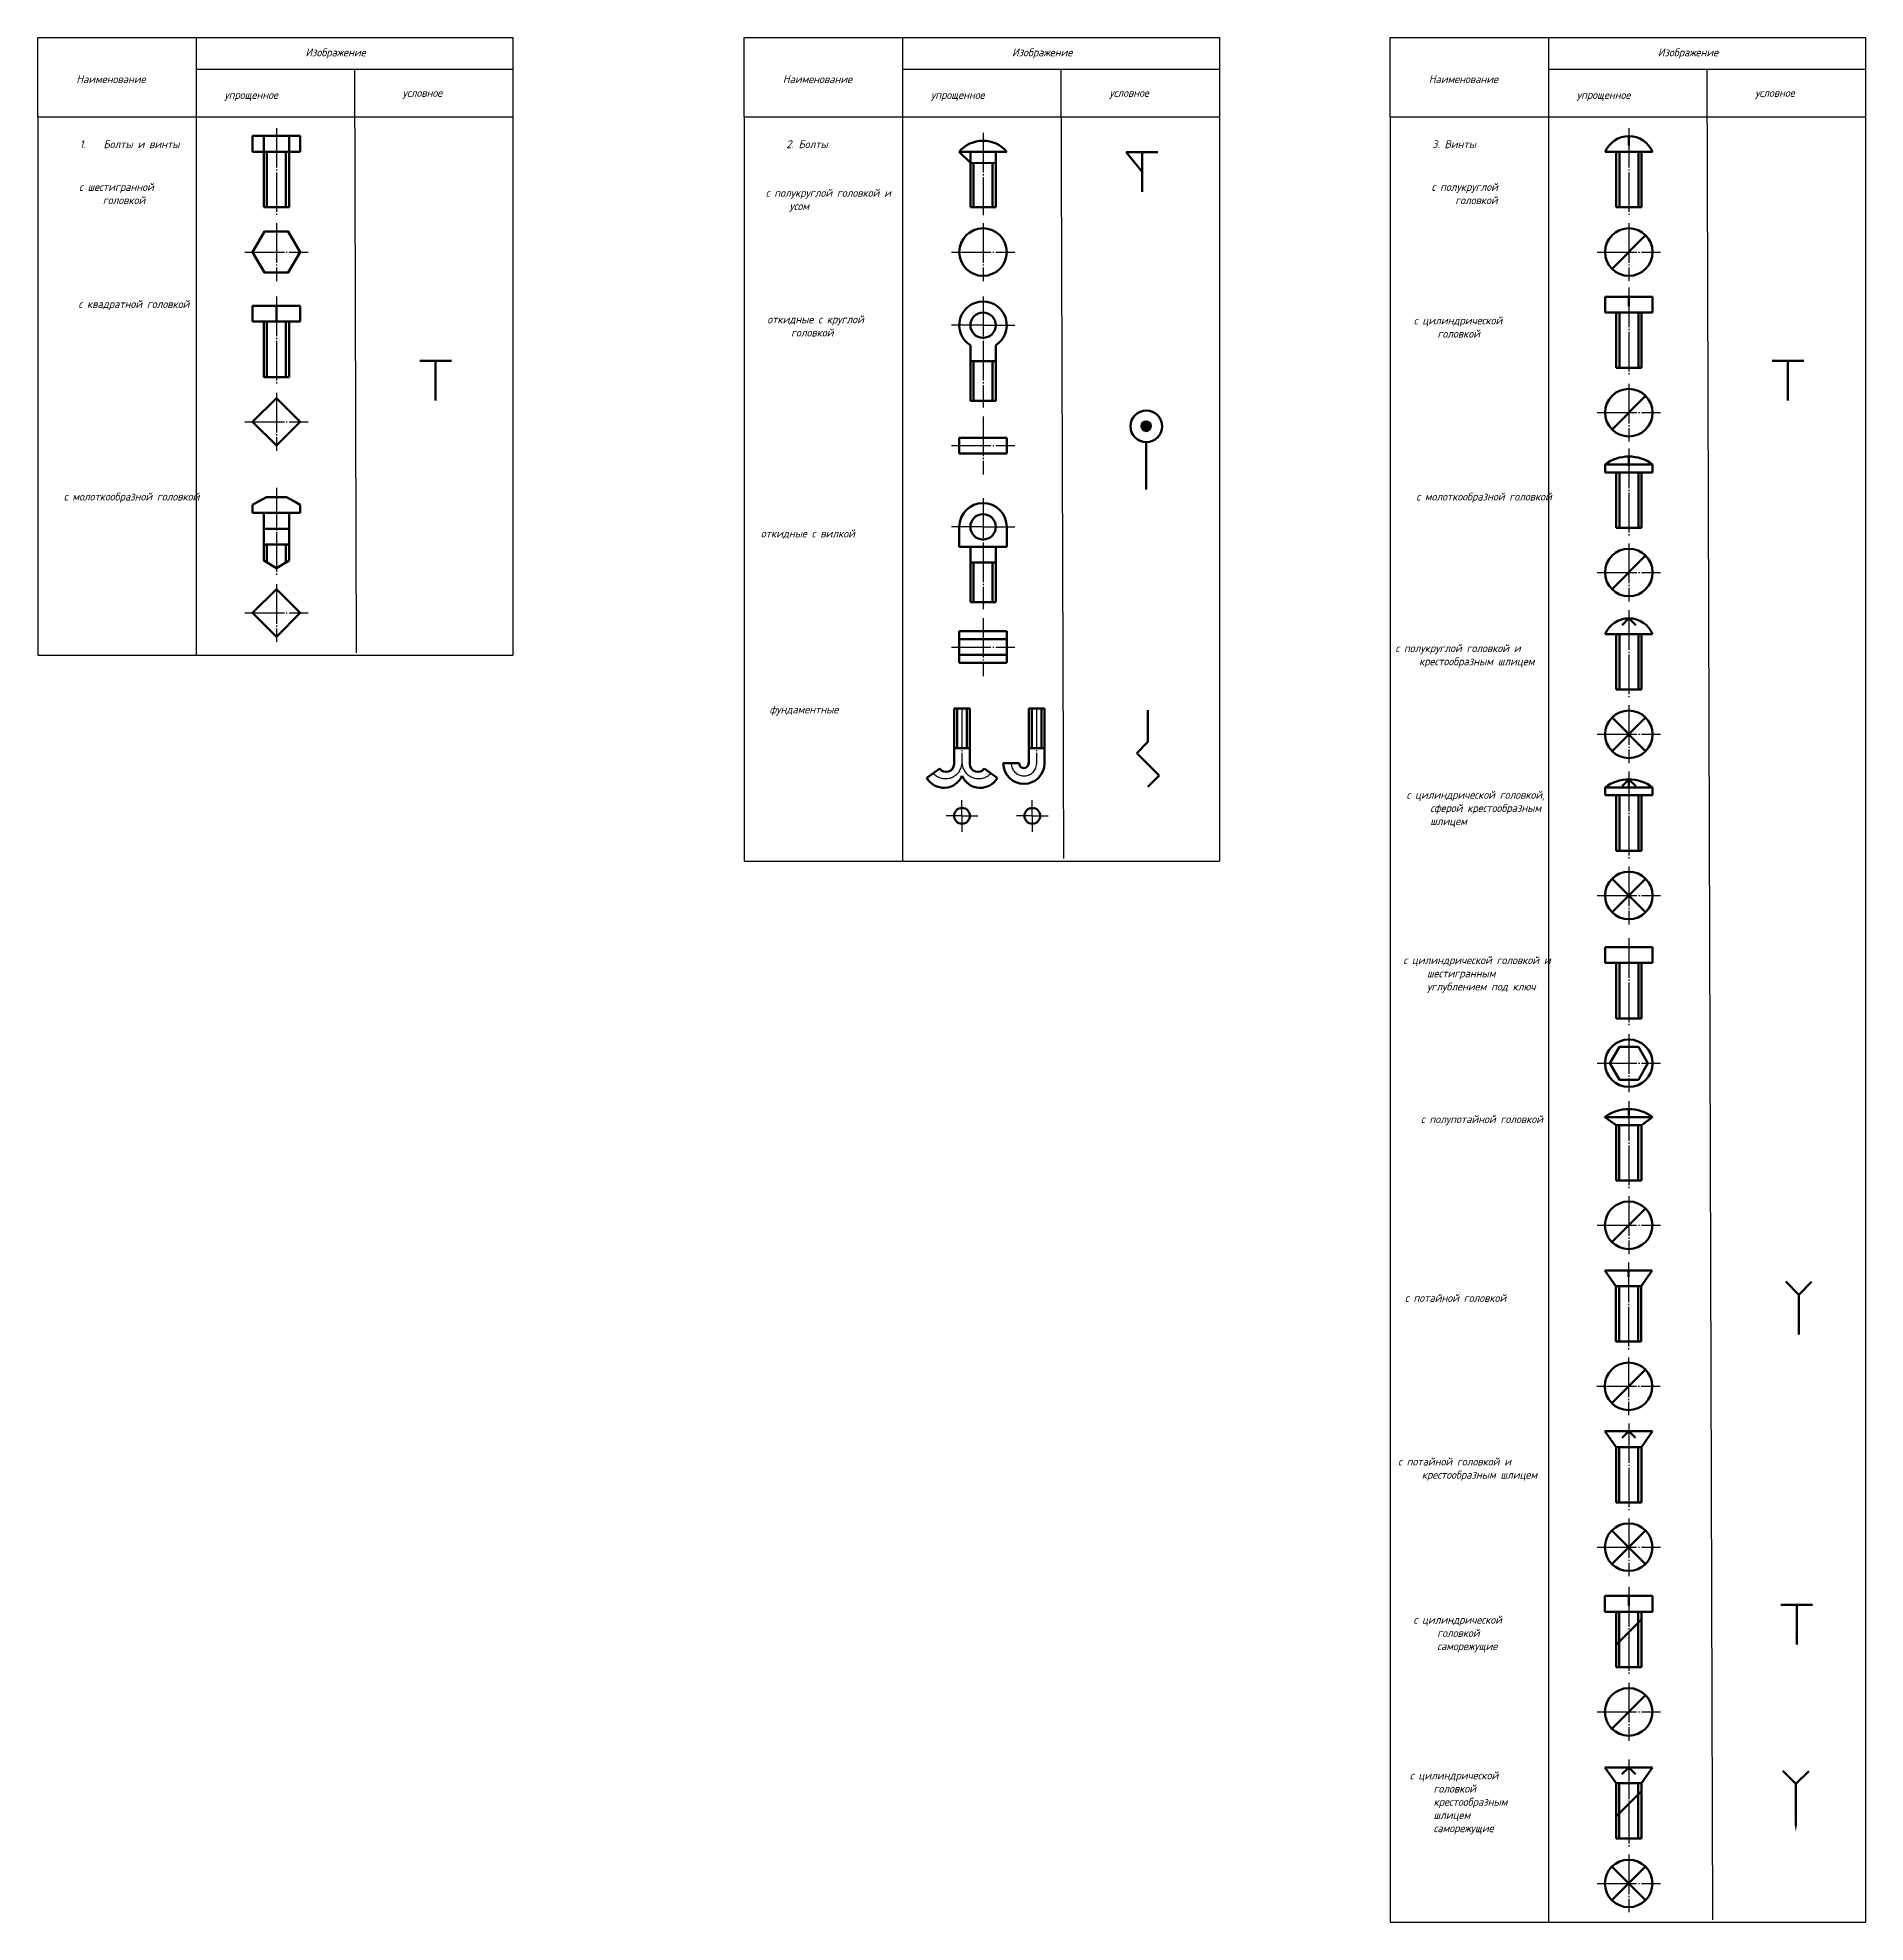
# Model space of a CAD drawing. Header units: millimetres. Extents: x 1399 to 4848, y 1458 to 2650.
# Drawn here: x 1399 to 2553, y 1458 to 2648 of the extents above; entities that cross this region are included whole.
import ezdxf

# ---------------------------------------------------------------- set-up
doc = ezdxf.new("R2010")
doc.units = ezdxf.units.MM
doc.linetypes.add('JIS_08_25', pattern=[28, 25, -1.125, 0.75, -1.125])
for name, color, linetype, lineweight in [('Осевые линии', 140, 'JIS_08_25', 30), ('Основные линии', 10, 'Continuous', 70), ('Размеры', 7, 'Continuous', 30), ('Тонкие', 90, 'Continuous', 30)]:
    doc.layers.add(name, color=color, linetype=linetype, lineweight=lineweight)
doc.styles.add('ГОСТ-5', font='', dxfattribs={"oblique": 15, "height": 5})
doc.styles.get('ГОСТ-5').set_extended_font_data('GOST Common')

msp = doc.modelspace()

# ---------------------------------------------------------------- texts
at = {"layer": 'Размеры', "char_height": 5, "attachment_point": 1, "style": 'ГОСТ-5'}
for s, insert, width in [('Изображение', (1568.3, 2641.2), 71.98), ('Изображение', (2014.4, 2641.2), 71.98), ('Изображение', (2422.1, 2641.2), 71.98), ('Наименование', (1423.7, 2624.3), 71.98), ('Наименование', (1869.7, 2624.3), 71.98), ('Наименование', (2277.5, 2624.3), 71.98), ('упрощенное', (1517.1, 2614.3), 71.98), ('условное', (1629.7, 2615.6), 71.98), ('упрощенное', (1963.2, 2614.3), 71.98), ('условное', (2075.8, 2615.6), 71.98), ('упрощенное', (2370.9, 2614.3), 71.98), ('условное', (2483.5, 2615.6), 71.98), ('\\pxi-3,l4,t4;1.^IБолты и винты', (1420.8, 2583.2), 71.98), ('\\pxi-3,l4,t4;2. Болты', (1866.9, 2583.2), 71.98), ('\\pxi-3,l4,t4;3. Винты', (2274.6, 2583.2), 71.98), ('\\pxi-3,l4,t4;с шестигранной головкой', (1420.4, 2556.2), 71.98), ('\\pxi-3,l4,t4;с полукруглой головкой и усом', (1853.9, 2552.5), 92.999), ('\\pxi-3,l4,t4;с полукруглой головкой', (2274.2, 2556.2), 71.98), ('\\pxi-3,l4,t4;с квадратной головкой ', (1420, 2482.3), 71.98), ('\\pxi-3,l4,t4;откидные с круглой головкой ', (1854.9, 2472.6), 88.495), ('\\pxi-3,l4,t4;с цилиндрической головкой ', (2263, 2471.9), 80.926), ('\\pxi-3,l4,t4;с молоткообразной головкой', (1410.8, 2360.7), 94.22), ('\\pxi-3,l4,t4;с молоткообразной головкой', (2264.6, 2360.7), 94.22), ('\\pxi-3,l4,t4;откидные с вилкой', (1850.8, 2337.4), 94.22), ('\\pxi-3,l4,t4;с полукруглой головкой и крестообразным шлицем', (2251.4, 2265), 99.233), ('\\pxi-3,l4,t4;фундаментные', (1856.3, 2226.3), 94.22), ('\\pxi-3,l4,t4;с цилиндрической головкой, сферой крестообразным шлицем', (2258.4, 2172.4), 100.843), ('\\pxi-3,l4,t4;с цилиндрической головкой и шестигранным углублением под ключ', (2256.4, 2068), 100.843), ('\\pxi-3,l4,t4;с полупотайной головкой ', (2267.5, 1967.6), 100.843), ('\\pxi-3,l4,t4;с потайной головкой ', (2257.4, 1854.7), 100.843), ('\\pxi-3,l4,t4;с потайной головкой и крестообразным шлицем ', (2253.1, 1751.4), 98.594), ('\\pxi-3,l4,t4;с цилиндрической головкой саморежущие', (2262.8, 1651.5), 80.926), ('\\pxi-3,l4,t4;с цилиндрической головкой крестообразным шлицем саморежущие', (2260.5, 1553.2), 80.926)]:
    msp.add_mtext(s, dxfattribs=dict(at, insert=insert, width=width))

# ---------------------------------------------------------------- hatches: boundary and pattern name
at = {"layer": 'Основные линии'}
h = msp.add_hatch(color=256, dxfattribs=at)
h.dxf.hatch_style = 1
h.paths.add_polyline_path([(2096.1, 2402.6, 1), (2102.1, 2402.6, 1)])

# ---------------------------------------------------------------- linework, layer by layer
at = {"layer": 'Осевые линии'}
for p, q in [((1550, 2590.9), (1550, 2535.9)), ((1996.1, 2587.9), (1996.1, 2535.9)), ((2403.8, 2590.9), (2403.8, 2535.9)), ((1550, 2530.9), (1550, 2494.3)), ((1996.1, 2530.9), (1996.1, 2494.3)), ((2403.8, 2530.9), (2403.8, 2494.3)), ((1530, 2512.6), (1570, 2512.6)), ((1976.1, 2512.6), (2016.1, 2512.6)), ((2383.8, 2512.6), (2423.8, 2512.6)), ((2403.8, 2490.2), (2403.8, 2435.2)), ((1550, 2484.5), (1550, 2429.5)), ((1996.1, 2484.5), (1996.1, 2414.5)), ((1996.1, 2466.4), (1976.1, 2466.4)), ((1996.1, 2466.4), (2016.1, 2466.4)), ((2403.8, 2429.4), (2403.8, 2392.9)), ((1550, 2423.7), (1550, 2387.1)), ((1530, 2405.4), (1570, 2405.4)), ((1996.1, 2408.7), (1996.1, 2372.1)), ((2383.8, 2411.2), (2423.8, 2411.2)), ((1976.1, 2390.4), (2016.1, 2390.4)), ((2403.8, 2388.5), (2403.8, 2333.5)), ((1550, 2363.7), (1550, 2308.7)), ((1996.1, 2357.2), (1996.1, 2287.2)), ((1996.1, 2339.1), (1976.1, 2339.1)), ((1996.1, 2339.1), (2016.1, 2339.1)), ((2403.8, 2328.5), (2403.8, 2292)), ((2383.8, 2310.3), (2423.8, 2310.3)), ((1550, 2302.9), (1550, 2266.4)), ((2403.8, 2286.4), (2403.8, 2231.4)), ((1530, 2284.7), (1570, 2284.7)), ((1996.1, 2281.5), (1996.1, 2244.9)), ((1976.1, 2263.2), (2016.1, 2263.2)), ((2403.8, 2226.4), (2403.8, 2189.8)), ((1982.8, 2224.3), (1982.8, 2190.3)), ((2029.9, 2224.3), (2029.9, 2189.3)), ((2383.8, 2208.1), (2423.8, 2208.1)), ((2403.8, 2184.6), (2403.8, 2129.6)), ((1982.8, 2156.6), (1982.8, 2166.6)), ((2027.2, 2156.6), (2027.2, 2166.6)), ((1982.8, 2156.6), (1972.8, 2156.6)), ((1982.8, 2156.6), (1982.8, 2146.6)), ((1982.8, 2156.6), (1992.8, 2156.6)), ((2027.2, 2156.6), (2017.2, 2156.6)), ((2027.2, 2156.6), (2027.2, 2146.6)), ((2027.2, 2156.6), (2037.2, 2156.6)), ((2403.8, 2124.6), (2403.8, 2088)), ((2383.8, 2106.3), (2423.8, 2106.3)), ((2403.8, 2079.4), (2403.8, 2024.4)), ((2403.8, 2018.7), (2403.8, 1982.1)), ((2383.8, 2000.4), (2423.8, 2000.4)), ((2403.7, 1976.4), (2403.7, 1921.4)), ((2403.7, 1916.4), (2403.7, 1879.8)), ((2383.7, 1898.1), (2423.7, 1898.1)), ((2403.6, 1874.6), (2403.6, 1819.6)), ((2403.6, 1814.6), (2403.6, 1778.1)), ((2383.6, 1796.4), (2423.6, 1796.4)), ((2403.7, 1773), (2403.7, 1718)), ((2403.7, 1713), (2403.7, 1676.5)), ((2383.7, 1694.8), (2423.7, 1694.8)), ((2403.7, 1669.8), (2403.7, 1614.8)), ((2403.7, 1609.1), (2403.7, 1572.5)), ((2383.7, 1590.8), (2423.7, 1590.8)), ((2403.7, 1560.8), (2403.7, 1505.8)), ((2403.7, 1500.8), (2403.7, 1464.3)), ((2383.7, 1482.5), (2423.7, 1482.5))]:
    msp.add_line(p, q, dxfattribs=at)
for centre, radius, start, end in [((1972.4, 2190.6), 10.5, 222.2242, 358.4119), ((1993.3, 2190.6), 10.5, 181.5881, 317.7758), ((2021.9, 2189.8), 8.01, 180, 356.6869)]:
    msp.add_arc(centre, radius, start, end, dxfattribs=at)
at = {"layer": 'Основные линии'}
for p, q in [((1550, 2585.9), (1535, 2585.9)), ((1535, 2585.9), (1535, 2575.9)), ((1542, 2585.9), (1542, 2540.9)), ((1550, 2585.9), (1565, 2585.9)), ((1558, 2585.9), (1558, 2540.9)), ((1565, 2575.9), (1565, 2585.9)), ((2403.8, 2585.9), (2403.8, 2579.9)), ((1535, 2575.9), (1565, 2575.9)), ((1544, 2540.9), (1544, 2575.9)), ((1556, 2540.9), (1556, 2575.9)), ((1981.1, 2575.9), (2011.1, 2575.9)), ((1981.1, 2575.9), (1988.1, 2568.9)), ((1988.1, 2575.9), (1988.1, 2540.9)), ((2004.1, 2575.9), (2004.1, 2540.9)), ((2096.5, 2575.7), (2086.5, 2575.7)), ((2086.5, 2575.7), (2096.5, 2563.2)), ((2096.5, 2575.7), (2096.5, 2550.7)), ((2096.5, 2575.7), (2106.5, 2575.7)), ((2388.8, 2575.9), (2418.8, 2575.9)), ((2395.8, 2575.9), (2395.8, 2540.9)), ((2397.8, 2540.9), (2397.8, 2575.9)), ((2409.8, 2540.9), (2409.8, 2575.9)), ((2411.8, 2575.9), (2411.8, 2540.9)), ((1988.1, 2568.9), (2004.1, 2568.8)), ((1990.1, 2540.9), (1990.1, 2568.9)), ((2002.1, 2540.9), (2002.1, 2568.8)), ((1542, 2540.9), (1558, 2540.9)), ((1988.1, 2540.9), (2004.1, 2540.9)), ((2395.8, 2540.9), (2411.8, 2540.9)), ((2393.2, 2502), (2414.4, 2523.2)), ((1550, 2478.7), (1535, 2478.7)), ((1535, 2478.7), (1535, 2468.7)), ((1550, 2478.7), (1565, 2478.7)), ((1550, 2478.7), (1550, 2468.7)), ((1565, 2468.7), (1565, 2478.7)), ((2403.8, 2484.4), (2388.8, 2484.4)), ((2388.8, 2484.4), (2388.8, 2474.4)), ((2403.8, 2484.4), (2418.8, 2484.4)), ((2403.8, 2484.4), (2403.8, 2478.4)), ((2418.8, 2474.4), (2418.8, 2484.4)), ((1535, 2468.7), (1565, 2468.7)), ((1542, 2468.7), (1542, 2433.7)), ((1544, 2433.7), (1544, 2468.7)), ((1556, 2433.7), (1556, 2468.7)), ((1558, 2468.7), (1558, 2433.7)), ((2388.8, 2474.4), (2418.8, 2474.4)), ((2395.8, 2474.4), (2395.8, 2439.4)), ((2397.8, 2439.4), (2397.8, 2474.4)), ((2409.8, 2439.4), (2409.8, 2474.4)), ((2411.8, 2474.4), (2411.8, 2439.4)), ((1988.1, 2453.7), (1988.1, 2418.7)), ((2004.1, 2453.7), (2004.1, 2418.7)), ((1650.5, 2443.9), (1640.5, 2443.9)), ((1650.5, 2443.9), (1650.5, 2418.9)), ((1650.5, 2443.9), (1660.5, 2443.9)), ((1988.1, 2443.7), (2004.1, 2443.7)), ((1990.1, 2418.7), (1990.1, 2443.7)), ((2002.1, 2418.7), (2002.1, 2443.7)), ((2504.2, 2443.9), (2494.2, 2443.9)), ((2504.2, 2443.9), (2504.2, 2418.9)), ((2504.2, 2443.9), (2514.2, 2443.9)), ((1542, 2433.7), (1558, 2433.7)), ((2395.8, 2439.4), (2411.8, 2439.4)), ((1988.1, 2418.7), (2004.1, 2418.7)), ((2393.2, 2400.6), (2414.4, 2421.8)), ((1981.1, 2395.4), (2011.1, 2395.4)), ((1981.1, 2385.4), (1981.1, 2395.4)), ((2011.1, 2395.4), (2011.1, 2385.4)), ((2099.1, 2392.6), (2099.1, 2362.6)), ((2011.1, 2385.4), (1981.1, 2385.4)), ((2403.8, 2383.5), (2403.8, 2377.5)), ((2388.8, 2373.5), (2388.8, 2378.5)), ((2388.8, 2378.5), (2418.8, 2378.5)), ((2388.8, 2373.5), (2418.8, 2373.5)), ((2395.8, 2373.5), (2395.8, 2338.5)), ((2397.8, 2338.5), (2397.8, 2373.5)), ((2409.8, 2338.5), (2409.8, 2373.5)), ((2411.8, 2373.5), (2411.8, 2338.5)), ((2418.8, 2373.5), (2418.8, 2378.5)), ((1538.2, 2354.8), (1543.7, 2357.9)), ((1550, 2357.9), (1543.7, 2357.9)), ((1550, 2357.9), (1556.4, 2357.9)), ((1561.9, 2354.8), (1556.4, 2357.9)), ((1535, 2352.9), (1538.2, 2354.8)), ((1535, 2352.9), (1535, 2347.9)), ((1535, 2347.9), (1565, 2347.9)), ((1542, 2347.9), (1542, 2317.9)), ((1558, 2347.9), (1558, 2317.9)), ((1565, 2352.9), (1561.9, 2354.8)), ((1565, 2352.9), (1565, 2347.9)), ((1542, 2337.9), (1558, 2337.9)), ((1981.1, 2326.5), (1981.1, 2339.1)), ((2011.1, 2326.5), (2011.1, 2339.1)), ((2395.8, 2338.5), (2411.8, 2338.5)), ((1542, 2327.9), (1558, 2327.9)), ((1544, 2316.7), (1544, 2327.9)), ((1556, 2316.7), (1556, 2327.9)), ((1981.1, 2326.5), (2004.1, 2326.5)), ((1988.1, 2326.5), (1988.1, 2291.5)), ((2004.1, 2326.5), (2004.1, 2291.5)), ((2004.1, 2326.5), (2011.1, 2326.5)), ((2393.2, 2299.7), (2414.4, 2320.9)), ((1542, 2317.9), (1550, 2312.9)), ((1550, 2312.9), (1558, 2317.9)), ((1988.1, 2316.5), (2004.1, 2316.5)), ((1990.1, 2291.5), (1990.1, 2316.5)), ((2002.1, 2291.5), (2002.1, 2316.5)), ((1988.1, 2291.5), (2004.1, 2291.5)), ((1981.1, 2268.2), (1981.1, 2273.2)), ((1981.1, 2273.2), (2011.1, 2273.2)), ((2011.1, 2273.2), (2011.1, 2268.2)), ((2403.8, 2281.4), (2399.6, 2277.1)), ((2403.8, 2281.4), (2408.1, 2277.1)), ((1981.1, 2268.2), (2011.1, 2268.2)), ((1981.1, 2258.2), (1981.1, 2268.2)), ((2011.1, 2268.2), (2011.1, 2258.2)), ((2388.8, 2271.4), (2418.8, 2271.4)), ((2395.8, 2271.4), (2395.8, 2236.4)), ((2397.8, 2236.4), (2397.8, 2271.4)), ((2409.8, 2236.4), (2409.8, 2271.4)), ((2411.8, 2271.4), (2411.8, 2236.4)), ((2011.1, 2258.2), (1981.1, 2258.2)), ((1981.1, 2258.2), (1981.1, 2253.2)), ((1981.1, 2253.2), (2011.1, 2253.2)), ((2011.1, 2253.2), (2011.1, 2258.2)), ((2395.8, 2236.4), (2411.8, 2236.4)), ((1977.8, 2224.3), (1977.8, 2199.3)), ((1977.8, 2224.3), (1987.8, 2224.3)), ((1979.8, 2199.3), (1979.8, 2224.3)), ((1985.8, 2199.3), (1985.8, 2224.3)), ((1987.8, 2224.3), (1987.8, 2199.3)), ((2024.9, 2224.3), (2024.9, 2199.3)), ((2024.9, 2224.3), (2034.9, 2224.3)), ((2026.9, 2199.3), (2026.9, 2224.3)), ((2032.9, 2199.3), (2032.9, 2224.3)), ((2034.9, 2224.3), (2034.9, 2199.3)), ((2100.2, 2223.3), (2100.2, 2203.3)), ((2393.2, 2197.5), (2414.4, 2218.7)), ((2414.4, 2197.5), (2393.2, 2218.7)), ((2100.2, 2203.3), (2093.1, 2196.2)), ((1977.8, 2199.3), (1987.8, 2199.3)), ((1977.8, 2199.3), (1979.8, 2199.3)), ((1977.8, 2199.3), (1977.8, 2189.3)), ((1977.8, 2199.3), (1977.8, 2189.3)), ((1987.8, 2199.3), (1987.8, 2189.3)), ((1987.8, 2199.3), (1987.8, 2189.3)), ((2018.9, 2189.8), (2008.9, 2189.8)), ((2024.9, 2199.3), (2024.9, 2189.3)), ((2024.9, 2199.3), (2034.9, 2199.3)), ((2024.9, 2199.3), (2026.9, 2199.3)), ((2034.9, 2199.3), (2034.9, 2189.3)), ((2093.1, 2196.2), (2107.2, 2182.1)), ((1968.8, 2186.5), (1960.6, 2180.7)), ((1996.9, 2186.5), (2005.1, 2180.7)), ((2107.2, 2182.1), (2100.2, 2175)), ((2403.8, 2179.6), (2399.6, 2175.3)), ((2403.8, 2179.6), (2403.8, 2174.6)), ((2403.8, 2179.6), (2408.1, 2175.3)), ((2388.8, 2169.6), (2388.8, 2174.6)), ((2388.8, 2174.6), (2418.8, 2174.6)), ((2388.8, 2169.6), (2418.8, 2169.6)), ((2395.8, 2169.6), (2395.8, 2134.6)), ((2397.8, 2134.6), (2397.8, 2169.6)), ((2409.8, 2134.6), (2409.8, 2169.6)), ((2411.8, 2169.6), (2411.8, 2134.6)), ((2418.8, 2169.6), (2418.8, 2174.6)), ((2395.8, 2134.6), (2411.8, 2134.6)), ((2393.2, 2095.7), (2414.4, 2116.9)), ((2414.4, 2095.7), (2393.2, 2116.9)), ((2403.8, 2073.7), (2388.8, 2073.7)), ((2388.8, 2073.7), (2388.8, 2063.7)), ((2403.8, 2073.7), (2418.8, 2073.7)), ((2418.8, 2063.7), (2418.8, 2073.7)), ((2388.8, 2063.7), (2418.8, 2063.7)), ((2395.8, 2063.7), (2395.8, 2028.7)), ((2397.8, 2028.7), (2397.8, 2063.7)), ((2409.8, 2028.7), (2409.8, 2063.7)), ((2411.8, 2063.7), (2411.8, 2028.7)), ((2395.8, 2028.7), (2411.8, 2028.7)), ((2388.7, 1966.4), (2418.7, 1966.4)), ((2388.7, 1966.4), (2395.7, 1961.4)), ((2403.7, 1971.4), (2403.7, 1967.4)), ((2411.7, 1961.4), (2418.7, 1966.4)), ((2395.7, 1961.4), (2395.7, 1926.4)), ((2395.7, 1961.4), (2411.7, 1961.4)), ((2397.7, 1926.4), (2397.7, 1961.4)), ((2409.7, 1926.4), (2409.7, 1961.4)), ((2411.7, 1961.4), (2411.7, 1926.4)), ((2395.7, 1926.4), (2411.7, 1926.4)), ((2393.1, 1887.5), (2414.3, 1908.7)), ((2403.6, 1869.6), (2388.6, 1869.6)), ((2388.6, 1869.6), (2395.6, 1859.6)), ((2403.6, 1869.6), (2403.6, 1865.6)), ((2403.6, 1869.6), (2418.6, 1869.6)), ((2411.6, 1859.6), (2418.6, 1869.6)), ((2395.6, 1859.6), (2395.6, 1824.6)), ((2395.6, 1859.6), (2411.6, 1859.6)), ((2397.6, 1824.6), (2397.6, 1859.6)), ((2409.6, 1824.6), (2409.6, 1859.6)), ((2411.6, 1859.6), (2411.6, 1824.6)), ((2511.1, 1854.2), (2502.8, 1862.5)), ((2511.1, 1854.2), (2519.2, 1862.4)), ((2511.1, 1854.2), (2511.1, 1829.2)), ((2395.6, 1824.6), (2411.6, 1824.6)), ((2393, 1785.8), (2414.2, 1807)), ((2403.7, 1768), (2388.7, 1768)), ((2388.7, 1768), (2395.7, 1758)), ((2403.7, 1768), (2399.5, 1763.8)), ((2403.7, 1768), (2418.7, 1768)), ((2403.7, 1768), (2408, 1763.8)), ((2411.7, 1758), (2418.7, 1768)), ((2395.7, 1758), (2395.7, 1723)), ((2395.7, 1758), (2411.7, 1758)), ((2397.7, 1723), (2397.7, 1758)), ((2409.7, 1723), (2409.7, 1758)), ((2411.7, 1758), (2411.7, 1723)), ((2395.7, 1723), (2411.7, 1723)), ((2393.1, 1684.1), (2414.3, 1705.4)), ((2414.3, 1684.1), (2393.1, 1705.4)), ((2403.7, 1664.1), (2388.7, 1664.1)), ((2388.7, 1664.1), (2388.7, 1654.1)), ((2403.7, 1664.1), (2418.7, 1664.1)), ((2403.7, 1664.1), (2403.7, 1658.1)), ((2418.7, 1654.1), (2418.7, 1664.1)), ((2509.8, 1658.4), (2499.8, 1658.4)), ((2509.8, 1658.4), (2509.8, 1633.4)), ((2509.8, 1658.4), (2519.8, 1658.4)), ((2388.7, 1654.1), (2418.7, 1654.1)), ((2395.7, 1654.1), (2395.7, 1619.1)), ((2395.7, 1633.1), (2411.7, 1649.1)), ((2397.7, 1619.1), (2397.7, 1654.1)), ((2409.7, 1619.1), (2409.7, 1654.1)), ((2411.7, 1654.1), (2411.7, 1619.1)), ((2395.7, 1619.1), (2411.7, 1619.1)), ((2393.1, 1580.2), (2414.3, 1601.4)), ((2403.7, 1555.8), (2388.7, 1555.8)), ((2388.7, 1555.8), (2395.7, 1545.8)), ((2403.7, 1555.8), (2399.4, 1551.6)), ((2403.7, 1555.8), (2418.7, 1555.8)), ((2403.7, 1555.8), (2407.9, 1551.6)), ((2411.7, 1545.8), (2418.7, 1555.8)), ((2509.2, 1545.3), (2500.9, 1553.6)), ((2509.2, 1545.3), (2517.4, 1553.4)), ((2395.7, 1545.8), (2395.7, 1510.8)), ((2395.7, 1545.8), (2411.7, 1545.8)), ((2395.7, 1524.8), (2411.7, 1540.8)), ((2397.7, 1510.8), (2397.7, 1545.8)), ((2409.7, 1510.8), (2409.7, 1545.8)), ((2411.7, 1545.8), (2411.7, 1510.8)), ((2509.2, 1545.3), (2509.2, 1520.3)), ((2395.7, 1510.8), (2411.7, 1510.8)), ((2393.1, 1471.9), (2414.3, 1493.1)), ((2414.3, 1471.9), (2393.1, 1493.1))]:
    msp.add_line(p, q, dxfattribs=at)
for points in [[(1542.5, 2525.6), (1535, 2512.6), (1542.5, 2499.6), (1557.5, 2499.6), (1565, 2512.6), (1557.5, 2525.6)], [(1535, 2405.4), (1550, 2390.4), (1565, 2405.4), (1550, 2420.4)], [(1535, 2284.7), (1550, 2269.7), (1565, 2284.7), (1550, 2299.7)], [(2397.8, 2010.8), (2391.8, 2000.4), (2397.8, 1990), (2409.8, 1990), (2415.8, 2000.4), (2409.8, 2010.8)]]:
    msp.add_lwpolyline(points, close=True, dxfattribs=at)
for centre, radius in [((1996.1, 2512.6), 15), ((2403.8, 2512.6), 15), ((1996.1, 2466.4), 8), ((2403.8, 2411.2), 15), ((2099.1, 2402.6), 10), ((2099.1, 2402.6), 3), ((1996.1, 2339.1), 8), ((2403.8, 2310.3), 15), ((2403.8, 2208.1), 15), ((1982.8, 2156.6), 5), ((2027.2, 2156.6), 5), ((2403.8, 2106.3), 15), ((2403.8, 2000.4), 15), ((2403.7, 1898.1), 15), ((2403.6, 1796.4), 15), ((2403.7, 1694.8), 15), ((2403.7, 1590.8), 15), ((2403.7, 1482.5), 15)]:
    msp.add_circle(centre, radius, dxfattribs=at)
for centre, radius, start, end in [((1996.1, 2563.3), 19.6, 39.9662, 140.0338), ((2403.8, 2569.6), 16.2, 22.6199, 157.3801), ((1996.1, 2466.4), 15, 302.231, 237.769), ((2403.8, 2358.5), 25, 53.1301, 126.8699), ((1996.1, 2339.1), 15, 0, 180), ((2403.8, 2265.1), 16.2, 22.6199, 157.3801), ((2021.9, 2189.8), 13, 180, 0), ((2021.9, 2189.8), 3, 180, 7.6901), ((1971.4, 2186.7), 12.4, 208.9007, 336.8547), ((1972.8, 2189.3), 5, 215, 0), ((1994.3, 2186.7), 12.4, 203.1453, 331.0993), ((1992.8, 2189.3), 5, 180, 325), ((2403.8, 2154.6), 25, 53.1301, 126.8699), ((2403.7, 1946.4), 25, 53.1301, 126.8699)]:
    msp.add_arc(centre, radius, start, end, dxfattribs=at)
for points in [[(2508.9, 1638.4), (2510.6, 1638.4), (2509.8, 1633.4)], [(2508.4, 1520.3), (2510.1, 1520.3), (2509.2, 1515.3)]]:
    msp.add_solid(points, dxfattribs=at)
at = {"layer": 'Тонкие'}
for p, q in [((1399.3, 2598), (1399.3, 2648)), ((1399.3, 2648), (1699.3, 2648)), ((1499.3, 2648), (1499.3, 2258)), ((1699.3, 2648), (1699.3, 2598)), ((1845.3, 2598), (1845.3, 2648)), ((1845.3, 2648), (2145.3, 2648)), ((1945.3, 2648), (1945.3, 2128)), ((2145.3, 2648), (2145.3, 2598)), ((2253.1, 2598), (2253.1, 2648)), ((2253.1, 2648), (2553.1, 2648)), ((2353.1, 2648), (2353.1, 1458)), ((2553.1, 2648), (2553.1, 2598)), ((1499.3, 2628), (1699.3, 2628)), ((1599.2, 2628), (1600.3, 2259.6)), ((1945.3, 2628), (2145.3, 2628)), ((2045.3, 2628), (2046.8, 2129.6)), ((2353.1, 2628), (2553.1, 2628)), ((2453, 2628), (2456.6, 1459.6)), ((1399.3, 2598), (1699.3, 2598)), ((1399.3, 2598), (1399.3, 2258)), ((1699.3, 2598), (1699.3, 2258)), ((1845.3, 2598), (2145.3, 2598)), ((1845.3, 2598), (1845.3, 2128)), ((2145.3, 2598), (2145.3, 2128)), ((2253.1, 2598), (2553.1, 2598)), ((2253.1, 2598), (2253.1, 1458)), ((2553.1, 2598), (2553.1, 1458)), ((1399.3, 2258), (1699.3, 2258)), ((1845.3, 2128), (2145.3, 2128)), ((2253.1, 1458), (2553.1, 1458))]:
    msp.add_line(p, q, dxfattribs=at)

msp.set_redraw_order([(e.dxf.handle, doc.entitydb.next_handle()) for e in msp.query("TEXT MTEXT ATTDEF DIMENSION ARC_DIMENSION")])  # texts and dimensions are drawn at this point

doc.saveas('drawing.dxf')
